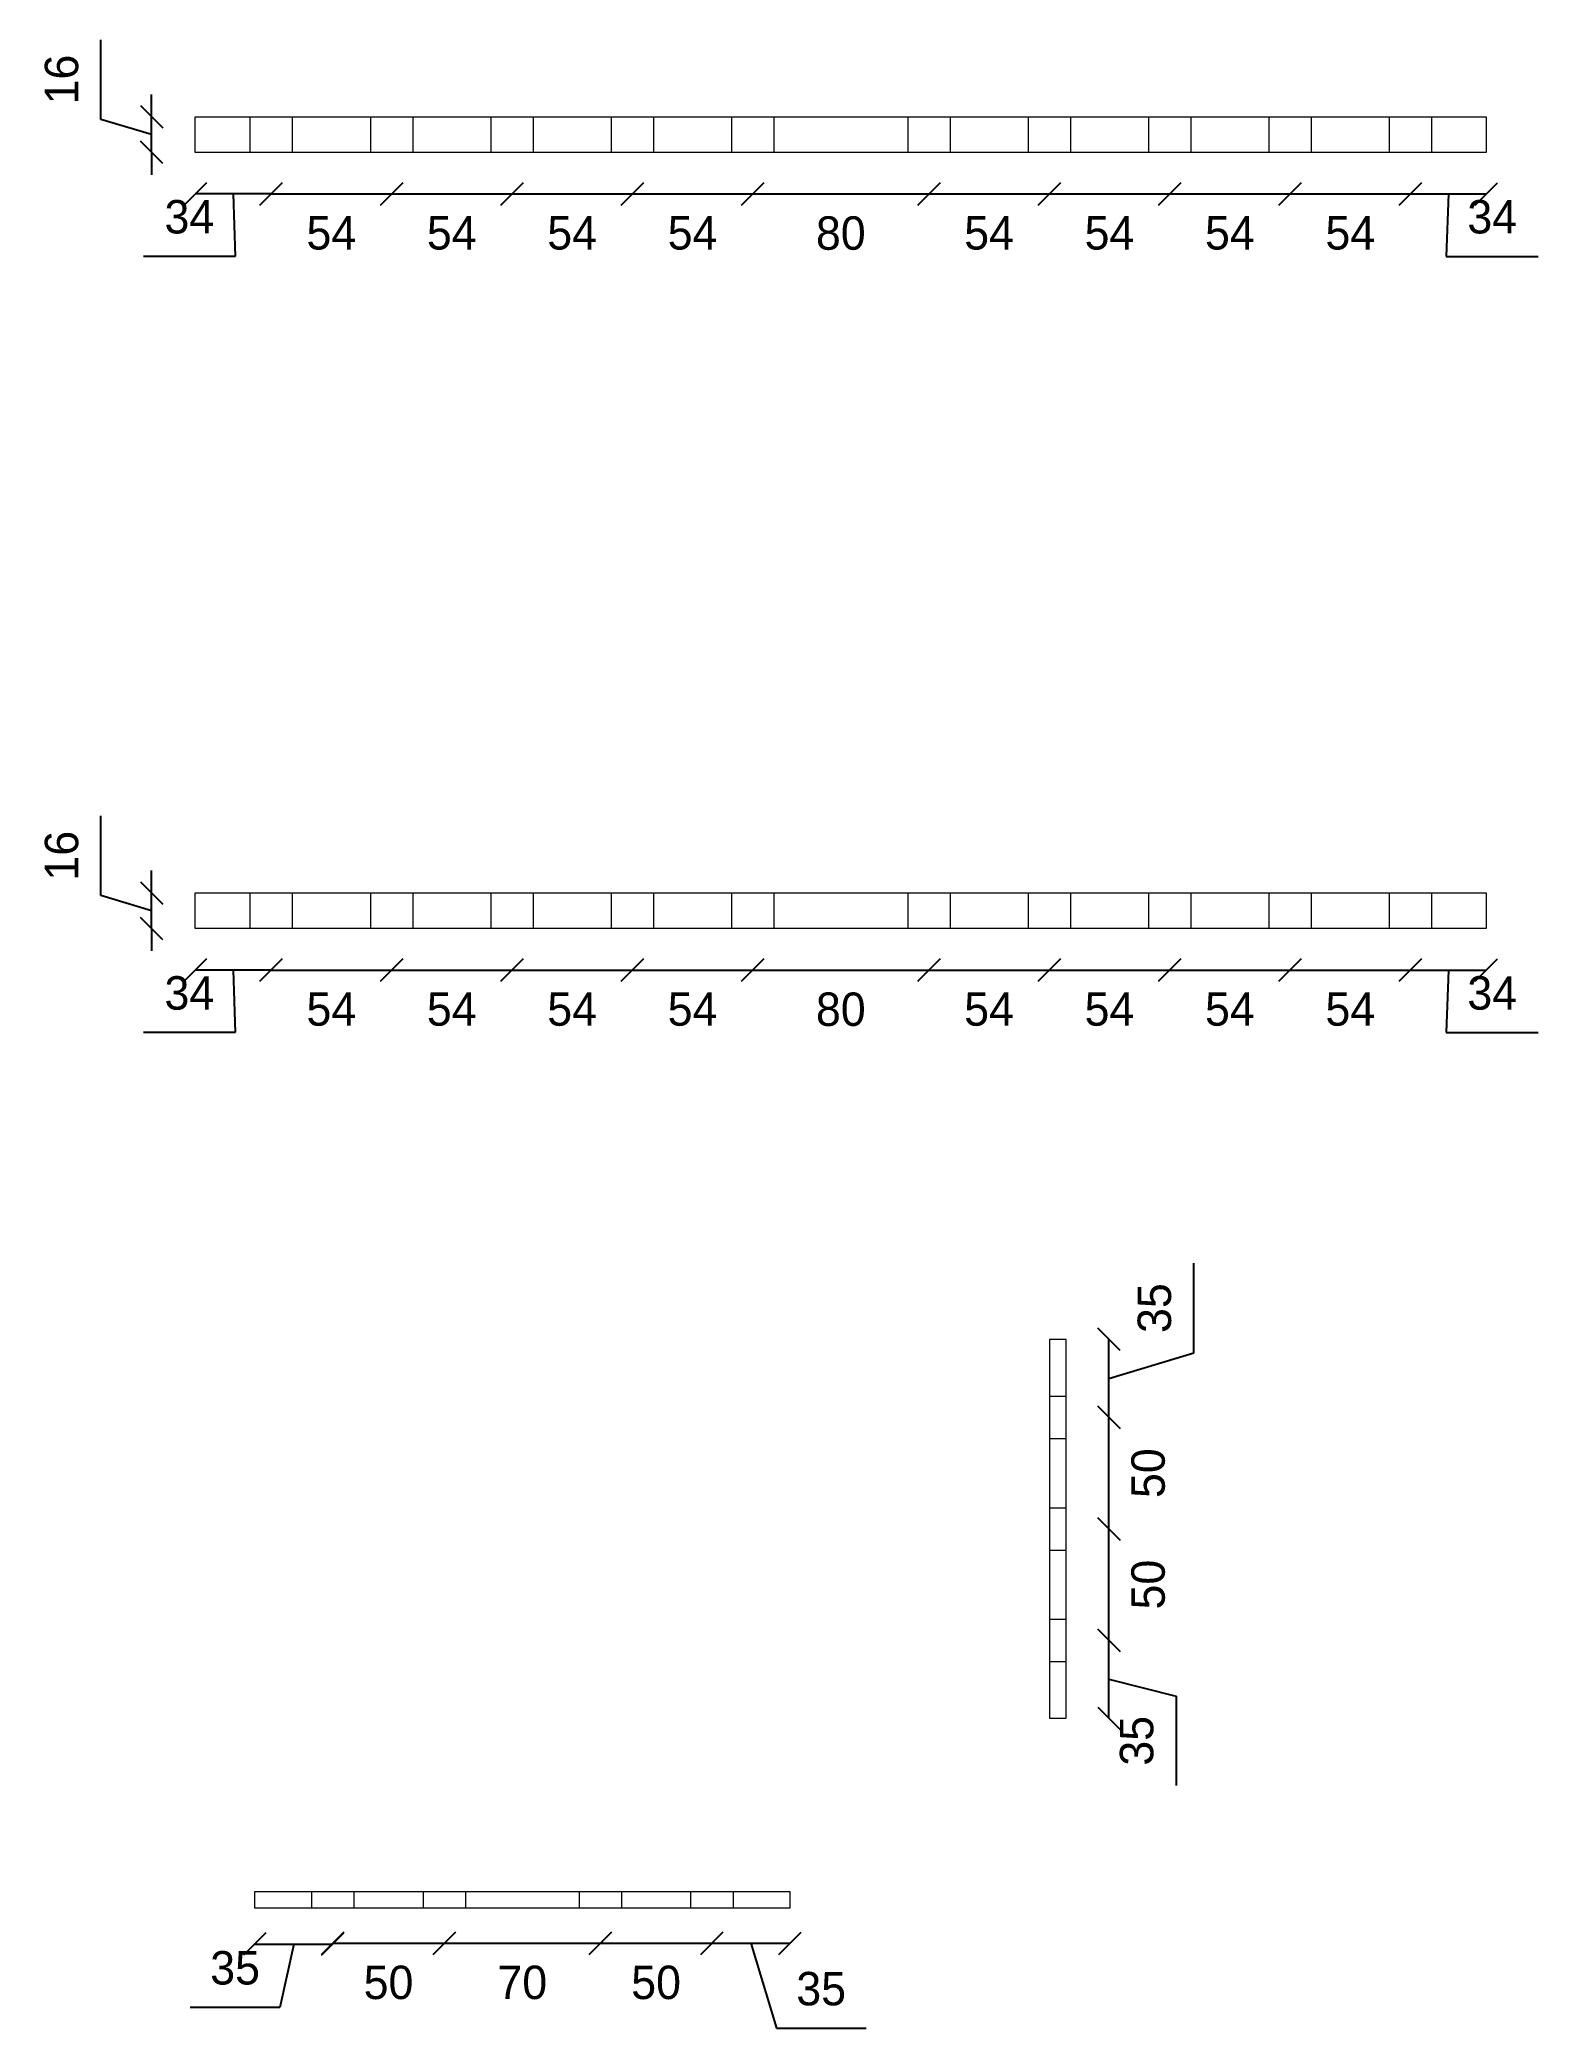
# Model space of a CAD drawing. Header units: millimetres. Extents: x -6949 to 549764, y -83146 to 127128.
# Drawn here: x 16789 to 17461, y -44759 to -43866 of the extents above; entities that cross this region are included whole.
import ezdxf

# ---------------------------------------------------------------- set-up
doc = ezdxf.new("R2010")
doc.units = ezdxf.units.MM
doc.layers.add('piastra', color=6, linetype='Continuous', lineweight=18)
doc.layers.add('quote', color=7, linetype='Continuous', lineweight=5, true_color=0x383838)
doc.styles.get("Standard").update_dxf_attribs({"font": ''})
doc.styles.get('Standard').set_extended_font_data('Bahnschrift Light')
doc.dimstyles.new('Q 1_10', dxfattribs={"dimtxt": 15, "dimasz": 10, "dimexe": 0.18, "dimexo": 0.0625, "dimgap": 10, "dimtad": 2, "dimdec": 0, "dimzin": 0, "dimdsep": 46, "dimtxsty": 'Standard', "dimblk": 'OBLIQUE', "dimcen": 0, "dimse1": 1, "dimse2": 1, "dimadec": 0, "dimazin": 0, "dimtfac": 1, "dimtdec": 0, "dimtofl": 0, "dimtmove": 1, "dimatfit": 3, "dimfxl": 1, "dimtolj": 1, "dimtzin": 0, "dimarcsym": 1})

msp = doc.modelspace()

# ---------------------------------------------------------------- blocks, each defined once
blk = doc.blocks.new('_Oblique')
at = {"color": 0, "linetype": 'ByBlock', "lineweight": -2}
blk.add_line((-0.5, -0.5), (0.5, 0.5), dxfattribs=at)
blk = doc.blocks.new('*D537')
at = {"layer": 'Defpoints', "color": 0, "transparency": 16777216}
for p in [(16839.28, -43901.01), (16858.86, -43901.01), (16858.86, -43917.01)]:
    blk.add_point(p, dxfattribs=at)
at = {"layer": 'quote', "color": 0, "lineweight": -2, "transparency": 16777216}
for p, q in [((16816.53, -43902.18), (16816.53, -43866.48)), ((16839.28, -43901.01), (16839.28, -43891.01)), ((16839.28, -43917.01), (16839.28, -43901.01)), ((16839.28, -43909.01), (16816.53, -43902.18)), ((16839.28, -43917.01), (16839.28, -43927.01))]:
    blk.add_line(p, q, dxfattribs=at)
at = {"layer": 'quote', "color": 0, "lineweight": -2, "transparency": 16777216, "xscale": 10, "yscale": 10, "zscale": 10}
for p, rotation in [((16839.28, -43901.01), 270), ((16839.28, -43917.01), 90)]:
    blk.add_blockref('_Oblique', p, dxfattribs=dict(at, rotation=rotation))
at = {"layer": 'quote', "color": 0, "transparency": 16777216, "insert": (16798.95, -43884.33), "char_height": 15, "attachment_point": 5, "rotation": 90}
blk.add_mtext('\\A1;16', dxfattribs=at)
blk = doc.blocks.new('*D539')
at = {"layer": 'Defpoints', "color": 0, "transparency": 16777216}
for p in [(16892.86, -43935.63), (16946.86, -43935.63), (16946.86, -43935.63)]:
    blk.add_point(p, dxfattribs=at)
at = {"layer": 'quote', "color": 0, "lineweight": -2, "transparency": 16777216}
blk.add_line((16892.86, -43935.63), (16946.86, -43935.63), dxfattribs=at)
at = {"layer": 'quote', "color": 0, "lineweight": -2, "transparency": 16777216, "xscale": 10, "yscale": 10, "zscale": 10, "rotation": 180}
blk.add_blockref('_Oblique', (16892.86, -43935.63), dxfattribs=at)
at = {"layer": 'quote', "color": 0, "lineweight": -2, "transparency": 16777216, "xscale": 10, "yscale": 10, "zscale": 10}
blk.add_blockref('_Oblique', (16946.86, -43935.63), dxfattribs=at)
at = {"layer": 'quote', "color": 0, "transparency": 16777216, "insert": (16919.86, -43953.2), "char_height": 15, "attachment_point": 5}
blk.add_mtext('\\A1;54', dxfattribs=at)
blk = doc.blocks.new('*D540')
at = {"layer": 'Defpoints', "color": 0, "transparency": 16777216}
for p in [(16946.86, -43935.63), (17000.86, -43935.63), (17000.86, -43935.63)]:
    blk.add_point(p, dxfattribs=at)
at = {"layer": 'quote', "color": 0, "lineweight": -2, "transparency": 16777216}
blk.add_line((16946.86, -43935.63), (17000.86, -43935.63), dxfattribs=at)
at = {"layer": 'quote', "color": 0, "lineweight": -2, "transparency": 16777216, "xscale": 10, "yscale": 10, "zscale": 10, "rotation": 180}
blk.add_blockref('_Oblique', (16946.86, -43935.63), dxfattribs=at)
at = {"layer": 'quote', "color": 0, "lineweight": -2, "transparency": 16777216, "xscale": 10, "yscale": 10, "zscale": 10}
blk.add_blockref('_Oblique', (17000.86, -43935.63), dxfattribs=at)
at = {"layer": 'quote', "color": 0, "transparency": 16777216, "insert": (16973.86, -43953.2), "char_height": 15, "attachment_point": 5}
blk.add_mtext('\\A1;54', dxfattribs=at)
blk = doc.blocks.new('*D541')
at = {"layer": 'Defpoints', "color": 0, "transparency": 16777216}
for p in [(17000.86, -43935.63), (17054.86, -43935.63), (17054.86, -43935.63)]:
    blk.add_point(p, dxfattribs=at)
at = {"layer": 'quote', "color": 0, "lineweight": -2, "transparency": 16777216}
blk.add_line((17000.86, -43935.63), (17054.86, -43935.63), dxfattribs=at)
at = {"layer": 'quote', "color": 0, "lineweight": -2, "transparency": 16777216, "xscale": 10, "yscale": 10, "zscale": 10, "rotation": 180}
blk.add_blockref('_Oblique', (17000.86, -43935.63), dxfattribs=at)
at = {"layer": 'quote', "color": 0, "lineweight": -2, "transparency": 16777216, "xscale": 10, "yscale": 10, "zscale": 10}
blk.add_blockref('_Oblique', (17054.86, -43935.63), dxfattribs=at)
at = {"layer": 'quote', "color": 0, "transparency": 16777216, "insert": (17027.86, -43953.2), "char_height": 15, "attachment_point": 5}
blk.add_mtext('\\A1;54', dxfattribs=at)
blk = doc.blocks.new('*D542')
at = {"layer": 'Defpoints', "color": 0, "transparency": 16777216}
for p in [(17054.86, -43935.63), (17108.86, -43935.63), (17108.86, -43935.63)]:
    blk.add_point(p, dxfattribs=at)
at = {"layer": 'quote', "color": 0, "lineweight": -2, "transparency": 16777216}
blk.add_line((17054.86, -43935.63), (17108.86, -43935.63), dxfattribs=at)
at = {"layer": 'quote', "color": 0, "lineweight": -2, "transparency": 16777216, "xscale": 10, "yscale": 10, "zscale": 10, "rotation": 180}
blk.add_blockref('_Oblique', (17054.86, -43935.63), dxfattribs=at)
at = {"layer": 'quote', "color": 0, "lineweight": -2, "transparency": 16777216, "xscale": 10, "yscale": 10, "zscale": 10}
blk.add_blockref('_Oblique', (17108.86, -43935.63), dxfattribs=at)
at = {"layer": 'quote', "color": 0, "transparency": 16777216, "insert": (17081.86, -43953.2), "char_height": 15, "attachment_point": 5}
blk.add_mtext('\\A1;54', dxfattribs=at)
blk = doc.blocks.new('*D543')
at = {"layer": 'Defpoints', "color": 0, "transparency": 16777216}
for p in [(17108.86, -43935.63), (17187.84, -43935.63), (17187.84, -43935.63)]:
    blk.add_point(p, dxfattribs=at)
at = {"layer": 'quote', "color": 0, "lineweight": -2, "transparency": 16777216}
blk.add_line((17108.86, -43935.63), (17187.84, -43935.63), dxfattribs=at)
at = {"layer": 'quote', "color": 0, "lineweight": -2, "transparency": 16777216, "xscale": 10, "yscale": 10, "zscale": 10, "rotation": 180}
blk.add_blockref('_Oblique', (17108.86, -43935.63), dxfattribs=at)
at = {"layer": 'quote', "color": 0, "lineweight": -2, "transparency": 16777216, "xscale": 10, "yscale": 10, "zscale": 10}
blk.add_blockref('_Oblique', (17187.84, -43935.63), dxfattribs=at)
at = {"layer": 'quote', "color": 0, "transparency": 16777216, "insert": (17148.35, -43953.3), "char_height": 15, "attachment_point": 5}
blk.add_mtext('\\A1;80', dxfattribs=at)
blk = doc.blocks.new('*D544')
at = {"layer": 'Defpoints', "color": 0, "transparency": 16777216}
for p in [(17187.84, -43935.63), (17241.84, -43935.63), (17241.84, -43935.63)]:
    blk.add_point(p, dxfattribs=at)
at = {"layer": 'quote', "color": 0, "lineweight": -2, "transparency": 16777216}
blk.add_line((17187.84, -43935.63), (17241.84, -43935.63), dxfattribs=at)
at = {"layer": 'quote', "color": 0, "lineweight": -2, "transparency": 16777216, "xscale": 10, "yscale": 10, "zscale": 10, "rotation": 180}
blk.add_blockref('_Oblique', (17187.84, -43935.63), dxfattribs=at)
at = {"layer": 'quote', "color": 0, "lineweight": -2, "transparency": 16777216, "xscale": 10, "yscale": 10, "zscale": 10}
blk.add_blockref('_Oblique', (17241.84, -43935.63), dxfattribs=at)
at = {"layer": 'quote', "color": 0, "transparency": 16777216, "insert": (17214.84, -43953.2), "char_height": 15, "attachment_point": 5}
blk.add_mtext('\\A1;54', dxfattribs=at)
blk = doc.blocks.new('*D545')
at = {"layer": 'Defpoints', "color": 0, "transparency": 16777216}
for p in [(17241.84, -43935.63), (17295.84, -43935.63), (17295.84, -43935.63)]:
    blk.add_point(p, dxfattribs=at)
at = {"layer": 'quote', "color": 0, "lineweight": -2, "transparency": 16777216}
blk.add_line((17241.84, -43935.63), (17295.84, -43935.63), dxfattribs=at)
at = {"layer": 'quote', "color": 0, "lineweight": -2, "transparency": 16777216, "xscale": 10, "yscale": 10, "zscale": 10, "rotation": 180}
blk.add_blockref('_Oblique', (17241.84, -43935.63), dxfattribs=at)
at = {"layer": 'quote', "color": 0, "lineweight": -2, "transparency": 16777216, "xscale": 10, "yscale": 10, "zscale": 10}
blk.add_blockref('_Oblique', (17295.84, -43935.63), dxfattribs=at)
at = {"layer": 'quote', "color": 0, "transparency": 16777216, "insert": (17268.84, -43953.2), "char_height": 15, "attachment_point": 5}
blk.add_mtext('\\A1;54', dxfattribs=at)
blk = doc.blocks.new('*D546')
at = {"layer": 'Defpoints', "color": 0, "transparency": 16777216}
for p in [(17295.84, -43935.63), (17349.84, -43935.63), (17349.84, -43935.63)]:
    blk.add_point(p, dxfattribs=at)
at = {"layer": 'quote', "color": 0, "lineweight": -2, "transparency": 16777216}
blk.add_line((17295.84, -43935.63), (17349.84, -43935.63), dxfattribs=at)
at = {"layer": 'quote', "color": 0, "lineweight": -2, "transparency": 16777216, "xscale": 10, "yscale": 10, "zscale": 10, "rotation": 180}
blk.add_blockref('_Oblique', (17295.84, -43935.63), dxfattribs=at)
at = {"layer": 'quote', "color": 0, "lineweight": -2, "transparency": 16777216, "xscale": 10, "yscale": 10, "zscale": 10}
blk.add_blockref('_Oblique', (17349.84, -43935.63), dxfattribs=at)
at = {"layer": 'quote', "color": 0, "transparency": 16777216, "insert": (17322.84, -43953.2), "char_height": 15, "attachment_point": 5}
blk.add_mtext('\\A1;54', dxfattribs=at)
blk = doc.blocks.new('*D547')
at = {"layer": 'Defpoints', "color": 0, "transparency": 16777216}
for p in [(17349.84, -43935.63), (17403.84, -43935.63), (17403.84, -43935.63)]:
    blk.add_point(p, dxfattribs=at)
at = {"layer": 'quote', "color": 0, "lineweight": -2, "transparency": 16777216}
blk.add_line((17349.84, -43935.63), (17403.84, -43935.63), dxfattribs=at)
at = {"layer": 'quote', "color": 0, "lineweight": -2, "transparency": 16777216, "xscale": 10, "yscale": 10, "zscale": 10, "rotation": 180}
blk.add_blockref('_Oblique', (17349.84, -43935.63), dxfattribs=at)
at = {"layer": 'quote', "color": 0, "lineweight": -2, "transparency": 16777216, "xscale": 10, "yscale": 10, "zscale": 10}
blk.add_blockref('_Oblique', (17403.84, -43935.63), dxfattribs=at)
at = {"layer": 'quote', "color": 0, "transparency": 16777216, "insert": (17376.84, -43953.2), "char_height": 15, "attachment_point": 5}
blk.add_mtext('\\A1;54', dxfattribs=at)
blk = doc.blocks.new('*D548')
at = {"layer": 'Defpoints', "color": 0, "transparency": 16777216}
for p in [(17403.84, -43935.63), (17437.84, -43933.13), (17437.84, -43935.63)]:
    blk.add_point(p, dxfattribs=at)
at = {"layer": 'quote', "color": 0, "lineweight": -2, "transparency": 16777216}
for p, q in [((17403.84, -43935.63), (17437.84, -43935.63)), ((17420.84, -43935.63), (17419.9, -43963.65)), ((17419.9, -43963.65), (17461.13, -43963.65))]:
    blk.add_line(p, q, dxfattribs=at)
at = {"layer": 'quote', "color": 0, "lineweight": -2, "transparency": 16777216, "xscale": 10, "yscale": 10, "zscale": 10, "rotation": 180}
blk.add_blockref('_Oblique', (17403.84, -43935.63), dxfattribs=at)
at = {"layer": 'quote', "color": 0, "lineweight": -2, "transparency": 16777216, "xscale": 10, "yscale": 10, "zscale": 10}
blk.add_blockref('_Oblique', (17437.84, -43935.63), dxfattribs=at)
at = {"layer": 'quote', "color": 0, "transparency": 16777216, "insert": (17440.51, -43945.99), "char_height": 15, "attachment_point": 5}
blk.add_mtext('\\A1;34', dxfattribs=at)
blk = doc.blocks.new('*D538')
at = {"layer": 'Defpoints', "color": 0, "transparency": 16777216}
for p in [(16858.86, -43933.13), (16858.86, -43935.63), (16892.86, -43935.63)]:
    blk.add_point(p, dxfattribs=at)
at = {"layer": 'quote', "color": 0, "lineweight": -2, "transparency": 16777216}
for p, q in [((16892.86, -43935.63), (16858.86, -43935.63)), ((16875.86, -43935.63), (16876.8, -43963.65)), ((16876.8, -43963.65), (16835.57, -43963.65))]:
    blk.add_line(p, q, dxfattribs=at)
at = {"layer": 'quote', "color": 0, "lineweight": -2, "transparency": 16777216, "xscale": 10, "yscale": 10, "zscale": 10, "rotation": 180}
blk.add_blockref('_Oblique', (16858.86, -43935.63), dxfattribs=at)
at = {"layer": 'quote', "color": 0, "lineweight": -2, "transparency": 16777216, "xscale": 10, "yscale": 10, "zscale": 10}
blk.add_blockref('_Oblique', (16892.86, -43935.63), dxfattribs=at)
at = {"layer": 'quote', "color": 0, "transparency": 16777216, "insert": (16856.19, -43945.99), "char_height": 15, "attachment_point": 5}
blk.add_mtext('\\A1;34', dxfattribs=at)
blk = doc.blocks.new('*D560')
at = {"layer": 'Defpoints', "color": 0, "transparency": 16777216}
for p in [(16839.28, -44249.24), (16858.86, -44249.24), (16858.86, -44265.24)]:
    blk.add_point(p, dxfattribs=at)
at = {"layer": 'quote', "color": 0, "lineweight": -2, "transparency": 16777216}
for p, q in [((16816.53, -44250.41), (16816.53, -44214.71)), ((16839.28, -44249.24), (16839.28, -44239.24)), ((16839.28, -44265.24), (16839.28, -44249.24)), ((16839.28, -44257.24), (16816.53, -44250.41)), ((16839.28, -44265.24), (16839.28, -44275.24))]:
    blk.add_line(p, q, dxfattribs=at)
at = {"layer": 'quote', "color": 0, "lineweight": -2, "transparency": 16777216, "xscale": 10, "yscale": 10, "zscale": 10}
for p, rotation in [((16839.28, -44249.24), 270), ((16839.28, -44265.24), 90)]:
    blk.add_blockref('_Oblique', p, dxfattribs=dict(at, rotation=rotation))
at = {"layer": 'quote', "color": 0, "transparency": 16777216, "insert": (16798.95, -44232.56), "char_height": 15, "attachment_point": 5, "rotation": 90}
blk.add_mtext('\\A1;16', dxfattribs=at)
blk = doc.blocks.new('*D549')
at = {"layer": 'Defpoints', "color": 0, "transparency": 16777216}
for p in [(16892.86, -44283.86), (16946.86, -44283.86), (16946.86, -44283.86)]:
    blk.add_point(p, dxfattribs=at)
at = {"layer": 'quote', "color": 0, "lineweight": -2, "transparency": 16777216}
blk.add_line((16892.86, -44283.86), (16946.86, -44283.86), dxfattribs=at)
at = {"layer": 'quote', "color": 0, "lineweight": -2, "transparency": 16777216, "xscale": 10, "yscale": 10, "zscale": 10, "rotation": 180}
blk.add_blockref('_Oblique', (16892.86, -44283.86), dxfattribs=at)
at = {"layer": 'quote', "color": 0, "lineweight": -2, "transparency": 16777216, "xscale": 10, "yscale": 10, "zscale": 10}
blk.add_blockref('_Oblique', (16946.86, -44283.86), dxfattribs=at)
at = {"layer": 'quote', "color": 0, "transparency": 16777216, "insert": (16919.86, -44301.43), "char_height": 15, "attachment_point": 5}
blk.add_mtext('\\A1;54', dxfattribs=at)
blk = doc.blocks.new('*D550')
at = {"layer": 'Defpoints', "color": 0, "transparency": 16777216}
for p in [(16946.86, -44283.86), (17000.86, -44283.86), (17000.86, -44283.86)]:
    blk.add_point(p, dxfattribs=at)
at = {"layer": 'quote', "color": 0, "lineweight": -2, "transparency": 16777216}
blk.add_line((16946.86, -44283.86), (17000.86, -44283.86), dxfattribs=at)
at = {"layer": 'quote', "color": 0, "lineweight": -2, "transparency": 16777216, "xscale": 10, "yscale": 10, "zscale": 10, "rotation": 180}
blk.add_blockref('_Oblique', (16946.86, -44283.86), dxfattribs=at)
at = {"layer": 'quote', "color": 0, "lineweight": -2, "transparency": 16777216, "xscale": 10, "yscale": 10, "zscale": 10}
blk.add_blockref('_Oblique', (17000.86, -44283.86), dxfattribs=at)
at = {"layer": 'quote', "color": 0, "transparency": 16777216, "insert": (16973.86, -44301.43), "char_height": 15, "attachment_point": 5}
blk.add_mtext('\\A1;54', dxfattribs=at)
blk = doc.blocks.new('*D551')
at = {"layer": 'Defpoints', "color": 0, "transparency": 16777216}
for p in [(17000.86, -44283.86), (17054.86, -44283.86), (17054.86, -44283.86)]:
    blk.add_point(p, dxfattribs=at)
at = {"layer": 'quote', "color": 0, "lineweight": -2, "transparency": 16777216}
blk.add_line((17000.86, -44283.86), (17054.86, -44283.86), dxfattribs=at)
at = {"layer": 'quote', "color": 0, "lineweight": -2, "transparency": 16777216, "xscale": 10, "yscale": 10, "zscale": 10, "rotation": 180}
blk.add_blockref('_Oblique', (17000.86, -44283.86), dxfattribs=at)
at = {"layer": 'quote', "color": 0, "lineweight": -2, "transparency": 16777216, "xscale": 10, "yscale": 10, "zscale": 10}
blk.add_blockref('_Oblique', (17054.86, -44283.86), dxfattribs=at)
at = {"layer": 'quote', "color": 0, "transparency": 16777216, "insert": (17027.86, -44301.43), "char_height": 15, "attachment_point": 5}
blk.add_mtext('\\A1;54', dxfattribs=at)
blk = doc.blocks.new('*D552')
at = {"layer": 'Defpoints', "color": 0, "transparency": 16777216}
for p in [(17054.86, -44283.86), (17108.86, -44283.86), (17108.86, -44283.86)]:
    blk.add_point(p, dxfattribs=at)
at = {"layer": 'quote', "color": 0, "lineweight": -2, "transparency": 16777216}
blk.add_line((17054.86, -44283.86), (17108.86, -44283.86), dxfattribs=at)
at = {"layer": 'quote', "color": 0, "lineweight": -2, "transparency": 16777216, "xscale": 10, "yscale": 10, "zscale": 10, "rotation": 180}
blk.add_blockref('_Oblique', (17054.86, -44283.86), dxfattribs=at)
at = {"layer": 'quote', "color": 0, "lineweight": -2, "transparency": 16777216, "xscale": 10, "yscale": 10, "zscale": 10}
blk.add_blockref('_Oblique', (17108.86, -44283.86), dxfattribs=at)
at = {"layer": 'quote', "color": 0, "transparency": 16777216, "insert": (17081.86, -44301.43), "char_height": 15, "attachment_point": 5}
blk.add_mtext('\\A1;54', dxfattribs=at)
blk = doc.blocks.new('*D553')
at = {"layer": 'Defpoints', "color": 0, "transparency": 16777216}
for p in [(17108.86, -44283.86), (17187.84, -44283.86), (17187.84, -44283.86)]:
    blk.add_point(p, dxfattribs=at)
at = {"layer": 'quote', "color": 0, "lineweight": -2, "transparency": 16777216}
blk.add_line((17108.86, -44283.86), (17187.84, -44283.86), dxfattribs=at)
at = {"layer": 'quote', "color": 0, "lineweight": -2, "transparency": 16777216, "xscale": 10, "yscale": 10, "zscale": 10, "rotation": 180}
blk.add_blockref('_Oblique', (17108.86, -44283.86), dxfattribs=at)
at = {"layer": 'quote', "color": 0, "lineweight": -2, "transparency": 16777216, "xscale": 10, "yscale": 10, "zscale": 10}
blk.add_blockref('_Oblique', (17187.84, -44283.86), dxfattribs=at)
at = {"layer": 'quote', "color": 0, "transparency": 16777216, "insert": (17148.35, -44301.53), "char_height": 15, "attachment_point": 5}
blk.add_mtext('\\A1;80', dxfattribs=at)
blk = doc.blocks.new('*D554')
at = {"layer": 'Defpoints', "color": 0, "transparency": 16777216}
for p in [(17187.84, -44283.86), (17241.84, -44283.86), (17241.84, -44283.86)]:
    blk.add_point(p, dxfattribs=at)
at = {"layer": 'quote', "color": 0, "lineweight": -2, "transparency": 16777216}
blk.add_line((17187.84, -44283.86), (17241.84, -44283.86), dxfattribs=at)
at = {"layer": 'quote', "color": 0, "lineweight": -2, "transparency": 16777216, "xscale": 10, "yscale": 10, "zscale": 10, "rotation": 180}
blk.add_blockref('_Oblique', (17187.84, -44283.86), dxfattribs=at)
at = {"layer": 'quote', "color": 0, "lineweight": -2, "transparency": 16777216, "xscale": 10, "yscale": 10, "zscale": 10}
blk.add_blockref('_Oblique', (17241.84, -44283.86), dxfattribs=at)
at = {"layer": 'quote', "color": 0, "transparency": 16777216, "insert": (17214.84, -44301.43), "char_height": 15, "attachment_point": 5}
blk.add_mtext('\\A1;54', dxfattribs=at)
blk = doc.blocks.new('*D555')
at = {"layer": 'Defpoints', "color": 0, "transparency": 16777216}
for p in [(17241.84, -44283.86), (17295.84, -44283.86), (17295.84, -44283.86)]:
    blk.add_point(p, dxfattribs=at)
at = {"layer": 'quote', "color": 0, "lineweight": -2, "transparency": 16777216}
blk.add_line((17241.84, -44283.86), (17295.84, -44283.86), dxfattribs=at)
at = {"layer": 'quote', "color": 0, "lineweight": -2, "transparency": 16777216, "xscale": 10, "yscale": 10, "zscale": 10, "rotation": 180}
blk.add_blockref('_Oblique', (17241.84, -44283.86), dxfattribs=at)
at = {"layer": 'quote', "color": 0, "lineweight": -2, "transparency": 16777216, "xscale": 10, "yscale": 10, "zscale": 10}
blk.add_blockref('_Oblique', (17295.84, -44283.86), dxfattribs=at)
at = {"layer": 'quote', "color": 0, "transparency": 16777216, "insert": (17268.84, -44301.43), "char_height": 15, "attachment_point": 5}
blk.add_mtext('\\A1;54', dxfattribs=at)
blk = doc.blocks.new('*D556')
at = {"layer": 'Defpoints', "color": 0, "transparency": 16777216}
for p in [(17295.84, -44283.86), (17349.84, -44283.86), (17349.84, -44283.86)]:
    blk.add_point(p, dxfattribs=at)
at = {"layer": 'quote', "color": 0, "lineweight": -2, "transparency": 16777216}
blk.add_line((17295.84, -44283.86), (17349.84, -44283.86), dxfattribs=at)
at = {"layer": 'quote', "color": 0, "lineweight": -2, "transparency": 16777216, "xscale": 10, "yscale": 10, "zscale": 10, "rotation": 180}
blk.add_blockref('_Oblique', (17295.84, -44283.86), dxfattribs=at)
at = {"layer": 'quote', "color": 0, "lineweight": -2, "transparency": 16777216, "xscale": 10, "yscale": 10, "zscale": 10}
blk.add_blockref('_Oblique', (17349.84, -44283.86), dxfattribs=at)
at = {"layer": 'quote', "color": 0, "transparency": 16777216, "insert": (17322.84, -44301.43), "char_height": 15, "attachment_point": 5}
blk.add_mtext('\\A1;54', dxfattribs=at)
blk = doc.blocks.new('*D557')
at = {"layer": 'Defpoints', "color": 0, "transparency": 16777216}
for p in [(17349.84, -44283.86), (17403.84, -44283.86), (17403.84, -44283.86)]:
    blk.add_point(p, dxfattribs=at)
at = {"layer": 'quote', "color": 0, "lineweight": -2, "transparency": 16777216}
blk.add_line((17349.84, -44283.86), (17403.84, -44283.86), dxfattribs=at)
at = {"layer": 'quote', "color": 0, "lineweight": -2, "transparency": 16777216, "xscale": 10, "yscale": 10, "zscale": 10, "rotation": 180}
blk.add_blockref('_Oblique', (17349.84, -44283.86), dxfattribs=at)
at = {"layer": 'quote', "color": 0, "lineweight": -2, "transparency": 16777216, "xscale": 10, "yscale": 10, "zscale": 10}
blk.add_blockref('_Oblique', (17403.84, -44283.86), dxfattribs=at)
at = {"layer": 'quote', "color": 0, "transparency": 16777216, "insert": (17376.84, -44301.43), "char_height": 15, "attachment_point": 5}
blk.add_mtext('\\A1;54', dxfattribs=at)
blk = doc.blocks.new('*D558')
at = {"layer": 'Defpoints', "color": 0, "transparency": 16777216}
for p in [(17403.84, -44283.86), (17437.84, -44281.36), (17437.84, -44283.86)]:
    blk.add_point(p, dxfattribs=at)
at = {"layer": 'quote', "color": 0, "lineweight": -2, "transparency": 16777216}
for p, q in [((17403.84, -44283.86), (17437.84, -44283.86)), ((17420.84, -44283.86), (17419.9, -44311.88)), ((17419.9, -44311.88), (17461.13, -44311.88))]:
    blk.add_line(p, q, dxfattribs=at)
at = {"layer": 'quote', "color": 0, "lineweight": -2, "transparency": 16777216, "xscale": 10, "yscale": 10, "zscale": 10, "rotation": 180}
blk.add_blockref('_Oblique', (17403.84, -44283.86), dxfattribs=at)
at = {"layer": 'quote', "color": 0, "lineweight": -2, "transparency": 16777216, "xscale": 10, "yscale": 10, "zscale": 10}
blk.add_blockref('_Oblique', (17437.84, -44283.86), dxfattribs=at)
at = {"layer": 'quote', "color": 0, "transparency": 16777216, "insert": (17440.51, -44294.22), "char_height": 15, "attachment_point": 5}
blk.add_mtext('\\A1;34', dxfattribs=at)
blk = doc.blocks.new('*D559')
at = {"layer": 'Defpoints', "color": 0, "transparency": 16777216}
for p in [(16858.86, -44281.36), (16858.86, -44283.86), (16892.86, -44283.86)]:
    blk.add_point(p, dxfattribs=at)
at = {"layer": 'quote', "color": 0, "lineweight": -2, "transparency": 16777216}
for p, q in [((16892.86, -44283.86), (16858.86, -44283.86)), ((16875.86, -44283.86), (16876.8, -44311.88)), ((16876.8, -44311.88), (16835.57, -44311.88))]:
    blk.add_line(p, q, dxfattribs=at)
at = {"layer": 'quote', "color": 0, "lineweight": -2, "transparency": 16777216, "xscale": 10, "yscale": 10, "zscale": 10, "rotation": 180}
blk.add_blockref('_Oblique', (16858.86, -44283.86), dxfattribs=at)
at = {"layer": 'quote', "color": 0, "lineweight": -2, "transparency": 16777216, "xscale": 10, "yscale": 10, "zscale": 10}
blk.add_blockref('_Oblique', (16892.86, -44283.86), dxfattribs=at)
at = {"layer": 'quote', "color": 0, "transparency": 16777216, "insert": (16856.19, -44294.22), "char_height": 15, "attachment_point": 5}
blk.add_mtext('\\A1;34', dxfattribs=at)
blk = doc.blocks.new('*D620')
at = {"layer": 'Defpoints', "color": 0, "transparency": 16777216}
for p in [(17241.95, -44584.57), (17268.58, -44584.57), (17241.95, -44619.57)]:
    blk.add_point(p, dxfattribs=at)
at = {"layer": 'quote', "color": 0, "lineweight": -2, "transparency": 16777216}
for p, q in [((17268.58, -44619.57), (17268.58, -44584.57)), ((17268.58, -44602.07), (17298.76, -44609.56)), ((17298.76, -44609.56), (17298.76, -44649.76))]:
    blk.add_line(p, q, dxfattribs=at)
at = {"layer": 'quote', "color": 0, "lineweight": -2, "transparency": 16777216, "xscale": 10, "yscale": 10, "zscale": 10}
for p, rotation in [((17268.58, -44584.57), 90), ((17268.58, -44619.57), 270)]:
    blk.add_blockref('_Oblique', p, dxfattribs=dict(at, rotation=rotation))
at = {"layer": 'quote', "color": 0, "transparency": 16777216, "insert": (17281.11, -44629.66), "char_height": 15, "attachment_point": 5, "rotation": 90}
blk.add_mtext('\\A1;35', dxfattribs=at)
blk = doc.blocks.new('*D621')
at = {"layer": 'Defpoints', "color": 0, "transparency": 16777216}
for p in [(17241.95, -44534.57), (17268.58, -44534.57), (17241.95, -44584.57)]:
    blk.add_point(p, dxfattribs=at)
at = {"layer": 'quote', "color": 0, "lineweight": -2, "transparency": 16777216}
blk.add_line((17268.58, -44584.57), (17268.58, -44534.57), dxfattribs=at)
at = {"layer": 'quote', "color": 0, "lineweight": -2, "transparency": 16777216, "xscale": 10, "yscale": 10, "zscale": 10}
for p, rotation in [((17268.58, -44534.57), 90), ((17268.58, -44584.57), 270)]:
    blk.add_blockref('_Oblique', p, dxfattribs=dict(at, rotation=rotation))
at = {"layer": 'quote', "color": 0, "transparency": 16777216, "insert": (17286.25, -44559.57), "char_height": 15, "attachment_point": 5, "rotation": 90}
blk.add_mtext('\\A1;50', dxfattribs=at)
blk = doc.blocks.new('*D622')
at = {"layer": 'Defpoints', "color": 0, "transparency": 16777216}
for p in [(17241.95, -44484.57), (17268.58, -44484.57), (17241.95, -44534.57)]:
    blk.add_point(p, dxfattribs=at)
at = {"layer": 'quote', "color": 0, "lineweight": -2, "transparency": 16777216}
blk.add_line((17268.58, -44534.57), (17268.58, -44484.57), dxfattribs=at)
at = {"layer": 'quote', "color": 0, "lineweight": -2, "transparency": 16777216, "xscale": 10, "yscale": 10, "zscale": 10}
for p, rotation in [((17268.58, -44484.57), 90), ((17268.58, -44534.57), 270)]:
    blk.add_blockref('_Oblique', p, dxfattribs=dict(at, rotation=rotation))
at = {"layer": 'quote', "color": 0, "transparency": 16777216, "insert": (17286.25, -44509.57), "char_height": 15, "attachment_point": 5, "rotation": 90}
blk.add_mtext('\\A1;50', dxfattribs=at)
blk = doc.blocks.new('*D623')
at = {"layer": 'Defpoints', "color": 0, "transparency": 16777216}
for p in [(17249.45, -44449.57), (17268.58, -44449.57), (17241.95, -44484.57)]:
    blk.add_point(p, dxfattribs=at)
at = {"layer": 'quote', "color": 0, "lineweight": -2, "transparency": 16777216}
for p, q in [((17306.72, -44455.62), (17306.72, -44415.42)), ((17268.58, -44484.57), (17268.58, -44449.57)), ((17268.58, -44467.07), (17306.72, -44455.62))]:
    blk.add_line(p, q, dxfattribs=at)
at = {"layer": 'quote', "color": 0, "lineweight": -2, "transparency": 16777216, "xscale": 10, "yscale": 10, "zscale": 10}
for p, rotation in [((17268.58, -44449.57), 90), ((17268.58, -44484.57), 270)]:
    blk.add_blockref('_Oblique', p, dxfattribs=dict(at, rotation=rotation))
at = {"layer": 'quote', "color": 0, "transparency": 16777216, "insert": (17289.07, -44435.52), "char_height": 15, "attachment_point": 5, "rotation": 90}
blk.add_mtext('\\A1;35', dxfattribs=at)
blk = doc.blocks.new('*D624')
at = {"layer": 'Defpoints', "color": 0, "transparency": 16777216}
for p in [(16920.51, -44697.2), (16885.51, -44704.7), (16920.51, -44720.84)]:
    blk.add_point(p, dxfattribs=at)
at = {"layer": 'quote', "color": 0, "lineweight": -2, "transparency": 16777216}
for p, q in [((16885.51, -44720.84), (16920.51, -44720.84)), ((16903.01, -44720.84), (16896.79, -44749.26)), ((16896.79, -44749.26), (16856.59, -44749.26))]:
    blk.add_line(p, q, dxfattribs=at)
at = {"layer": 'quote', "color": 0, "lineweight": -2, "transparency": 16777216, "xscale": 10, "yscale": 10, "zscale": 10, "rotation": 180}
blk.add_blockref('_Oblique', (16885.51, -44720.84), dxfattribs=at)
at = {"layer": 'quote', "color": 0, "lineweight": -2, "transparency": 16777216, "xscale": 10, "yscale": 10, "zscale": 10}
blk.add_blockref('_Oblique', (16920.51, -44720.84), dxfattribs=at)
at = {"layer": 'quote', "color": 0, "transparency": 16777216, "insert": (16876.69, -44731.6), "char_height": 15, "attachment_point": 5}
blk.add_mtext('\\A1;35', dxfattribs=at)
blk = doc.blocks.new('*D625')
at = {"layer": 'Defpoints', "color": 0, "transparency": 16777216}
for p in [(16920.51, -44697.2), (16970.51, -44697.2), (16970.51, -44720.46)]:
    blk.add_point(p, dxfattribs=at)
at = {"layer": 'quote', "color": 0, "lineweight": -2, "transparency": 16777216}
blk.add_line((16920.51, -44720.46), (16970.51, -44720.46), dxfattribs=at)
at = {"layer": 'quote', "color": 0, "lineweight": -2, "transparency": 16777216, "xscale": 10, "yscale": 10, "zscale": 10, "rotation": 180}
blk.add_blockref('_Oblique', (16920.51, -44720.46), dxfattribs=at)
at = {"layer": 'quote', "color": 0, "lineweight": -2, "transparency": 16777216, "xscale": 10, "yscale": 10, "zscale": 10}
blk.add_blockref('_Oblique', (16970.51, -44720.46), dxfattribs=at)
at = {"layer": 'quote', "color": 0, "transparency": 16777216, "insert": (16945.51, -44738.13), "char_height": 15, "attachment_point": 5}
blk.add_mtext('\\A1;50', dxfattribs=at)
blk = doc.blocks.new('*D626')
at = {"layer": 'Defpoints', "color": 0, "transparency": 16777216}
for p in [(16970.51, -44697.2), (17040.51, -44697.2), (17040.51, -44720.46)]:
    blk.add_point(p, dxfattribs=at)
at = {"layer": 'quote', "color": 0, "lineweight": -2, "transparency": 16777216}
blk.add_line((16970.51, -44720.46), (17040.51, -44720.46), dxfattribs=at)
at = {"layer": 'quote', "color": 0, "lineweight": -2, "transparency": 16777216, "xscale": 10, "yscale": 10, "zscale": 10, "rotation": 180}
blk.add_blockref('_Oblique', (16970.51, -44720.46), dxfattribs=at)
at = {"layer": 'quote', "color": 0, "lineweight": -2, "transparency": 16777216, "xscale": 10, "yscale": 10, "zscale": 10}
blk.add_blockref('_Oblique', (17040.51, -44720.46), dxfattribs=at)
at = {"layer": 'quote', "color": 0, "transparency": 16777216, "insert": (17005.51, -44738.13), "char_height": 15, "attachment_point": 5}
blk.add_mtext('\\A1;70', dxfattribs=at)
blk = doc.blocks.new('*D627')
at = {"layer": 'Defpoints', "color": 0, "transparency": 16777216}
for p in [(17040.51, -44697.2), (17090.51, -44697.2), (17090.51, -44720.46)]:
    blk.add_point(p, dxfattribs=at)
at = {"layer": 'quote', "color": 0, "lineweight": -2, "transparency": 16777216}
blk.add_line((17040.51, -44720.46), (17090.51, -44720.46), dxfattribs=at)
at = {"layer": 'quote', "color": 0, "lineweight": -2, "transparency": 16777216, "xscale": 10, "yscale": 10, "zscale": 10, "rotation": 180}
blk.add_blockref('_Oblique', (17040.51, -44720.46), dxfattribs=at)
at = {"layer": 'quote', "color": 0, "lineweight": -2, "transparency": 16777216, "xscale": 10, "yscale": 10, "zscale": 10}
blk.add_blockref('_Oblique', (17090.51, -44720.46), dxfattribs=at)
at = {"layer": 'quote', "color": 0, "transparency": 16777216, "insert": (17065.51, -44738.13), "char_height": 15, "attachment_point": 5}
blk.add_mtext('\\A1;50', dxfattribs=at)
blk = doc.blocks.new('*D628')
at = {"layer": 'Defpoints', "color": 0, "transparency": 16777216}
for p in [(17090.51, -44697.2), (17125.51, -44704.7), (17125.51, -44720.46)]:
    blk.add_point(p, dxfattribs=at)
at = {"layer": 'quote', "color": 0, "lineweight": -2, "transparency": 16777216}
for p, q in [((17090.51, -44720.46), (17125.51, -44720.46)), ((17108.01, -44720.46), (17119.45, -44758.61)), ((17119.45, -44758.61), (17159.65, -44758.61))]:
    blk.add_line(p, q, dxfattribs=at)
at = {"layer": 'quote', "color": 0, "lineweight": -2, "transparency": 16777216, "xscale": 10, "yscale": 10, "zscale": 10, "rotation": 180}
blk.add_blockref('_Oblique', (17090.51, -44720.46), dxfattribs=at)
at = {"layer": 'quote', "color": 0, "lineweight": -2, "transparency": 16777216, "xscale": 10, "yscale": 10, "zscale": 10}
blk.add_blockref('_Oblique', (17125.51, -44720.46), dxfattribs=at)
at = {"layer": 'quote', "color": 0, "transparency": 16777216, "insert": (17139.55, -44740.95), "char_height": 15, "attachment_point": 5}
blk.add_mtext('\\A1;35', dxfattribs=at)

# ---------------------------------------------------------------- dimensions: what is measured, and where the dimension line sits
at = {"layer": 'quote'}
for base, p1, p2, picture, middle in [((16839.28, -43901.01), (16858.86, -43917.01), (16858.86, -43901.01), '*D537', (16798.95, -43892.18)), ((16839.28, -44249.24), (16858.86, -44265.24), (16858.86, -44249.24), '*D560', (16798.95, -44240.41)), ((17268.58, -44449.57), (17241.95, -44484.57), (17249.45, -44449.57), '*D623', (17289.07, -44445.62)), ((17268.58, -44484.57), (17241.95, -44534.57), (17241.95, -44484.57), '*D622', (17286.25, -44509.57)), ((17268.58, -44534.57), (17241.95, -44584.57), (17241.95, -44534.57), '*D621', (17286.25, -44559.57))]:
    dim = msp.add_linear_dim(base=base, p1=p1, p2=p2, angle=90, dimstyle='Q 1_10', dxfattribs=at)
    dim.commit()
    dim.dimension.update_dxf_attribs({"geometry": picture, "text_midpoint": middle})
for base, p1, p2, angle, picture, middle in [((16858.86, -43935.63), (16892.86, -43935.63), (16858.86, -43933.13), 180, '*D538', (16866.8, -43963.65)), ((16858.86, -44283.86), (16892.86, -44283.86), (16858.86, -44281.36), 180, '*D559', (16866.8, -44311.88)), ((17268.58, -44584.57), (17241.95, -44619.57), (17241.95, -44584.57), 90, '*D620', (17298.76, -44619.56))]:
    dim = msp.add_linear_dim(base=base, p1=p1, p2=p2, angle=angle, dimstyle='Q 1_10', dxfattribs=at)
    dim.commit()
    dim.dimension.update_dxf_attribs({"geometry": picture, "text_midpoint": middle, "dimtype": 160})
for base, p1, p2, picture, middle in [((16946.86, -43935.63), (16892.86, -43935.63), (16946.86, -43935.63), '*D539', (16919.86, -43953.2)), ((17000.86, -43935.63), (16946.86, -43935.63), (17000.86, -43935.63), '*D540', (16973.86, -43953.2)), ((17054.86, -43935.63), (17000.86, -43935.63), (17054.86, -43935.63), '*D541', (17027.86, -43953.2)), ((17108.86, -43935.63), (17054.86, -43935.63), (17108.86, -43935.63), '*D542', (17081.86, -43953.2)), ((17241.84, -43935.63), (17187.84, -43935.63), (17241.84, -43935.63), '*D544', (17214.84, -43953.2)), ((17295.84, -43935.63), (17241.84, -43935.63), (17295.84, -43935.63), '*D545', (17268.84, -43953.2)), ((17349.84, -43935.63), (17295.84, -43935.63), (17349.84, -43935.63), '*D546', (17322.84, -43953.2)), ((17403.84, -43935.63), (17349.84, -43935.63), (17403.84, -43935.63), '*D547', (17376.84, -43953.2)), ((16946.86, -44283.86), (16892.86, -44283.86), (16946.86, -44283.86), '*D549', (16919.86, -44301.43)), ((17000.86, -44283.86), (16946.86, -44283.86), (17000.86, -44283.86), '*D550', (16973.86, -44301.43)), ((17054.86, -44283.86), (17000.86, -44283.86), (17054.86, -44283.86), '*D551', (17027.86, -44301.43)), ((17108.86, -44283.86), (17054.86, -44283.86), (17108.86, -44283.86), '*D552', (17081.86, -44301.43)), ((17241.84, -44283.86), (17187.84, -44283.86), (17241.84, -44283.86), '*D554', (17214.84, -44301.43)), ((17295.84, -44283.86), (17241.84, -44283.86), (17295.84, -44283.86), '*D555', (17268.84, -44301.43)), ((17349.84, -44283.86), (17295.84, -44283.86), (17349.84, -44283.86), '*D556', (17322.84, -44301.43)), ((17403.84, -44283.86), (17349.84, -44283.86), (17403.84, -44283.86), '*D557', (17376.84, -44301.43)), ((16970.51, -44720.46), (16920.51, -44697.2), (16970.51, -44697.2), '*D625', (16945.51, -44738.13)), ((17040.51, -44720.46), (16970.51, -44697.2), (17040.51, -44697.2), '*D626', (17005.51, -44738.13)), ((17090.51, -44720.46), (17040.51, -44697.2), (17090.51, -44697.2), '*D627', (17065.51, -44738.13)), ((17125.51, -44720.46), (17090.51, -44697.2), (17125.51, -44704.7), '*D628', (17129.45, -44740.95))]:
    dim = msp.add_linear_dim(base=base, p1=p1, p2=p2, dimstyle='Q 1_10', dxfattribs=at)
    dim.commit()
    dim.dimension.update_dxf_attribs({"geometry": picture, "text_midpoint": middle})
for base, p1, p2, picture, middle in [((17187.84, -43935.63), (17108.86, -43935.63), (17187.84, -43935.63), '*D543', (17148.35, -43953.3)), ((17187.84, -44283.86), (17108.86, -44283.86), (17187.84, -44283.86), '*D553', (17148.35, -44301.53))]:
    dim = msp.add_linear_dim(base=base, p1=p1, p2=p2, text='80', dimstyle='Q 1_10', dxfattribs=at)
    dim.commit()
    dim.dimension.update_dxf_attribs({"geometry": picture, "text_midpoint": middle})
for base, p1, p2, picture, middle in [((17437.84, -43935.63), (17403.84, -43935.63), (17437.84, -43933.13), '*D548', (17429.9, -43963.65)), ((17437.84, -44283.86), (17403.84, -44283.86), (17437.84, -44281.36), '*D558', (17429.9, -44311.88)), ((16920.51, -44720.84), (16885.51, -44704.7), (16920.51, -44697.2), '*D624', (16886.79, -44749.26))]:
    dim = msp.add_linear_dim(base=base, p1=p1, p2=p2, dimstyle='Q 1_10', dxfattribs=at)
    dim.commit()
    dim.dimension.update_dxf_attribs({"geometry": picture, "text_midpoint": middle, "dimtype": 160})

# ---------------------------------------------------------------- linework, layer by layer
at = {"layer": 'piastra'}
for points in [[(17437.84, -43901.01), (17437.84, -43917.01), (16858.86, -43917.01), (16858.86, -43901.01)], [(17437.84, -44249.24), (17437.84, -44265.24), (16858.86, -44265.24), (16858.86, -44249.24)]]:
    msp.add_lwpolyline(points, close=True, dxfattribs=at)
for points in [[(16883.36, -43901.01), (16883.36, -43917.01)], [(16902.36, -43901.01), (16902.36, -43917.01)], [(16937.36, -43901.01), (16937.36, -43917.01)], [(16956.36, -43901.01), (16956.36, -43917.01)], [(16991.36, -43901.01), (16991.36, -43917.01)], [(17010.36, -43901.01), (17010.36, -43917.01)], [(17045.36, -43901.01), (17045.36, -43917.01)], [(17064.36, -43901.01), (17064.36, -43917.01)], [(17099.36, -43901.01), (17099.36, -43917.01)], [(17118.36, -43901.01), (17118.36, -43917.01)], [(17178.34, -43901.01), (17178.34, -43917.01)], [(17197.34, -43901.01), (17197.34, -43917.01)], [(17232.34, -43901.01), (17232.34, -43917.01)], [(17251.34, -43901.01), (17251.34, -43917.01)], [(17286.34, -43901.01), (17286.34, -43917.01)], [(17305.34, -43901.01), (17305.34, -43917.01)], [(17340.34, -43901.01), (17340.34, -43917.01)], [(17359.34, -43901.01), (17359.34, -43917.01)], [(17394.34, -43901.01), (17394.34, -43917.01)], [(17413.34, -43901.01), (17413.34, -43917.01)], [(16883.36, -44249.24), (16883.36, -44265.24)], [(16902.36, -44249.24), (16902.36, -44265.24)], [(16937.36, -44249.24), (16937.36, -44265.24)], [(16956.36, -44249.24), (16956.36, -44265.24)], [(16991.36, -44249.24), (16991.36, -44265.24)], [(17010.36, -44249.24), (17010.36, -44265.24)], [(17045.36, -44249.24), (17045.36, -44265.24)], [(17064.36, -44249.24), (17064.36, -44265.24)], [(17099.36, -44249.24), (17099.36, -44265.24)], [(17118.36, -44249.24), (17118.36, -44265.24)], [(17178.34, -44249.24), (17178.34, -44265.24)], [(17197.34, -44249.24), (17197.34, -44265.24)], [(17232.34, -44249.24), (17232.34, -44265.24)], [(17251.34, -44249.24), (17251.34, -44265.24)], [(17286.34, -44249.24), (17286.34, -44265.24)], [(17305.34, -44249.24), (17305.34, -44265.24)], [(17340.34, -44249.24), (17340.34, -44265.24)], [(17359.34, -44249.24), (17359.34, -44265.24)], [(17394.34, -44249.24), (17394.34, -44265.24)], [(17413.34, -44249.24), (17413.34, -44265.24)], [(17241.95, -44449.57), (17241.95, -44619.57)], [(17241.95, -44619.57), (17249.45, -44619.57), (17249.45, -44449.57), (17241.95, -44449.57)], [(17241.95, -44475.07), (17249.45, -44475.07)], [(17241.95, -44494.07), (17249.45, -44494.07)], [(17241.95, -44525.07), (17249.45, -44525.07)], [(17241.95, -44544.07), (17249.45, -44544.07)], [(17241.95, -44575.07), (17249.45, -44575.07)], [(17241.95, -44594.07), (17249.45, -44594.07)], [(16885.51, -44697.2), (17125.51, -44697.2), (17125.51, -44704.7), (16885.51, -44704.7), (16885.51, -44697.2)], [(16911.01, -44697.2), (16911.01, -44704.7)], [(16930.01, -44697.2), (16930.01, -44704.7)], [(16961.01, -44697.2), (16961.01, -44704.7)], [(16980.01, -44697.2), (16980.01, -44704.7)], [(17031.01, -44697.2), (17031.01, -44704.7)], [(17050.01, -44697.2), (17050.01, -44704.7)], [(17081.01, -44697.2), (17081.01, -44704.7)], [(17100.01, -44697.2), (17100.01, -44704.7)]]:
    msp.add_lwpolyline(points, dxfattribs=at)

msp.set_redraw_order([(e.dxf.handle, doc.entitydb.next_handle()) for e in msp.query("TEXT MTEXT ATTDEF DIMENSION ARC_DIMENSION")])  # texts and dimensions are drawn at this point

doc.saveas('drawing.dxf')
